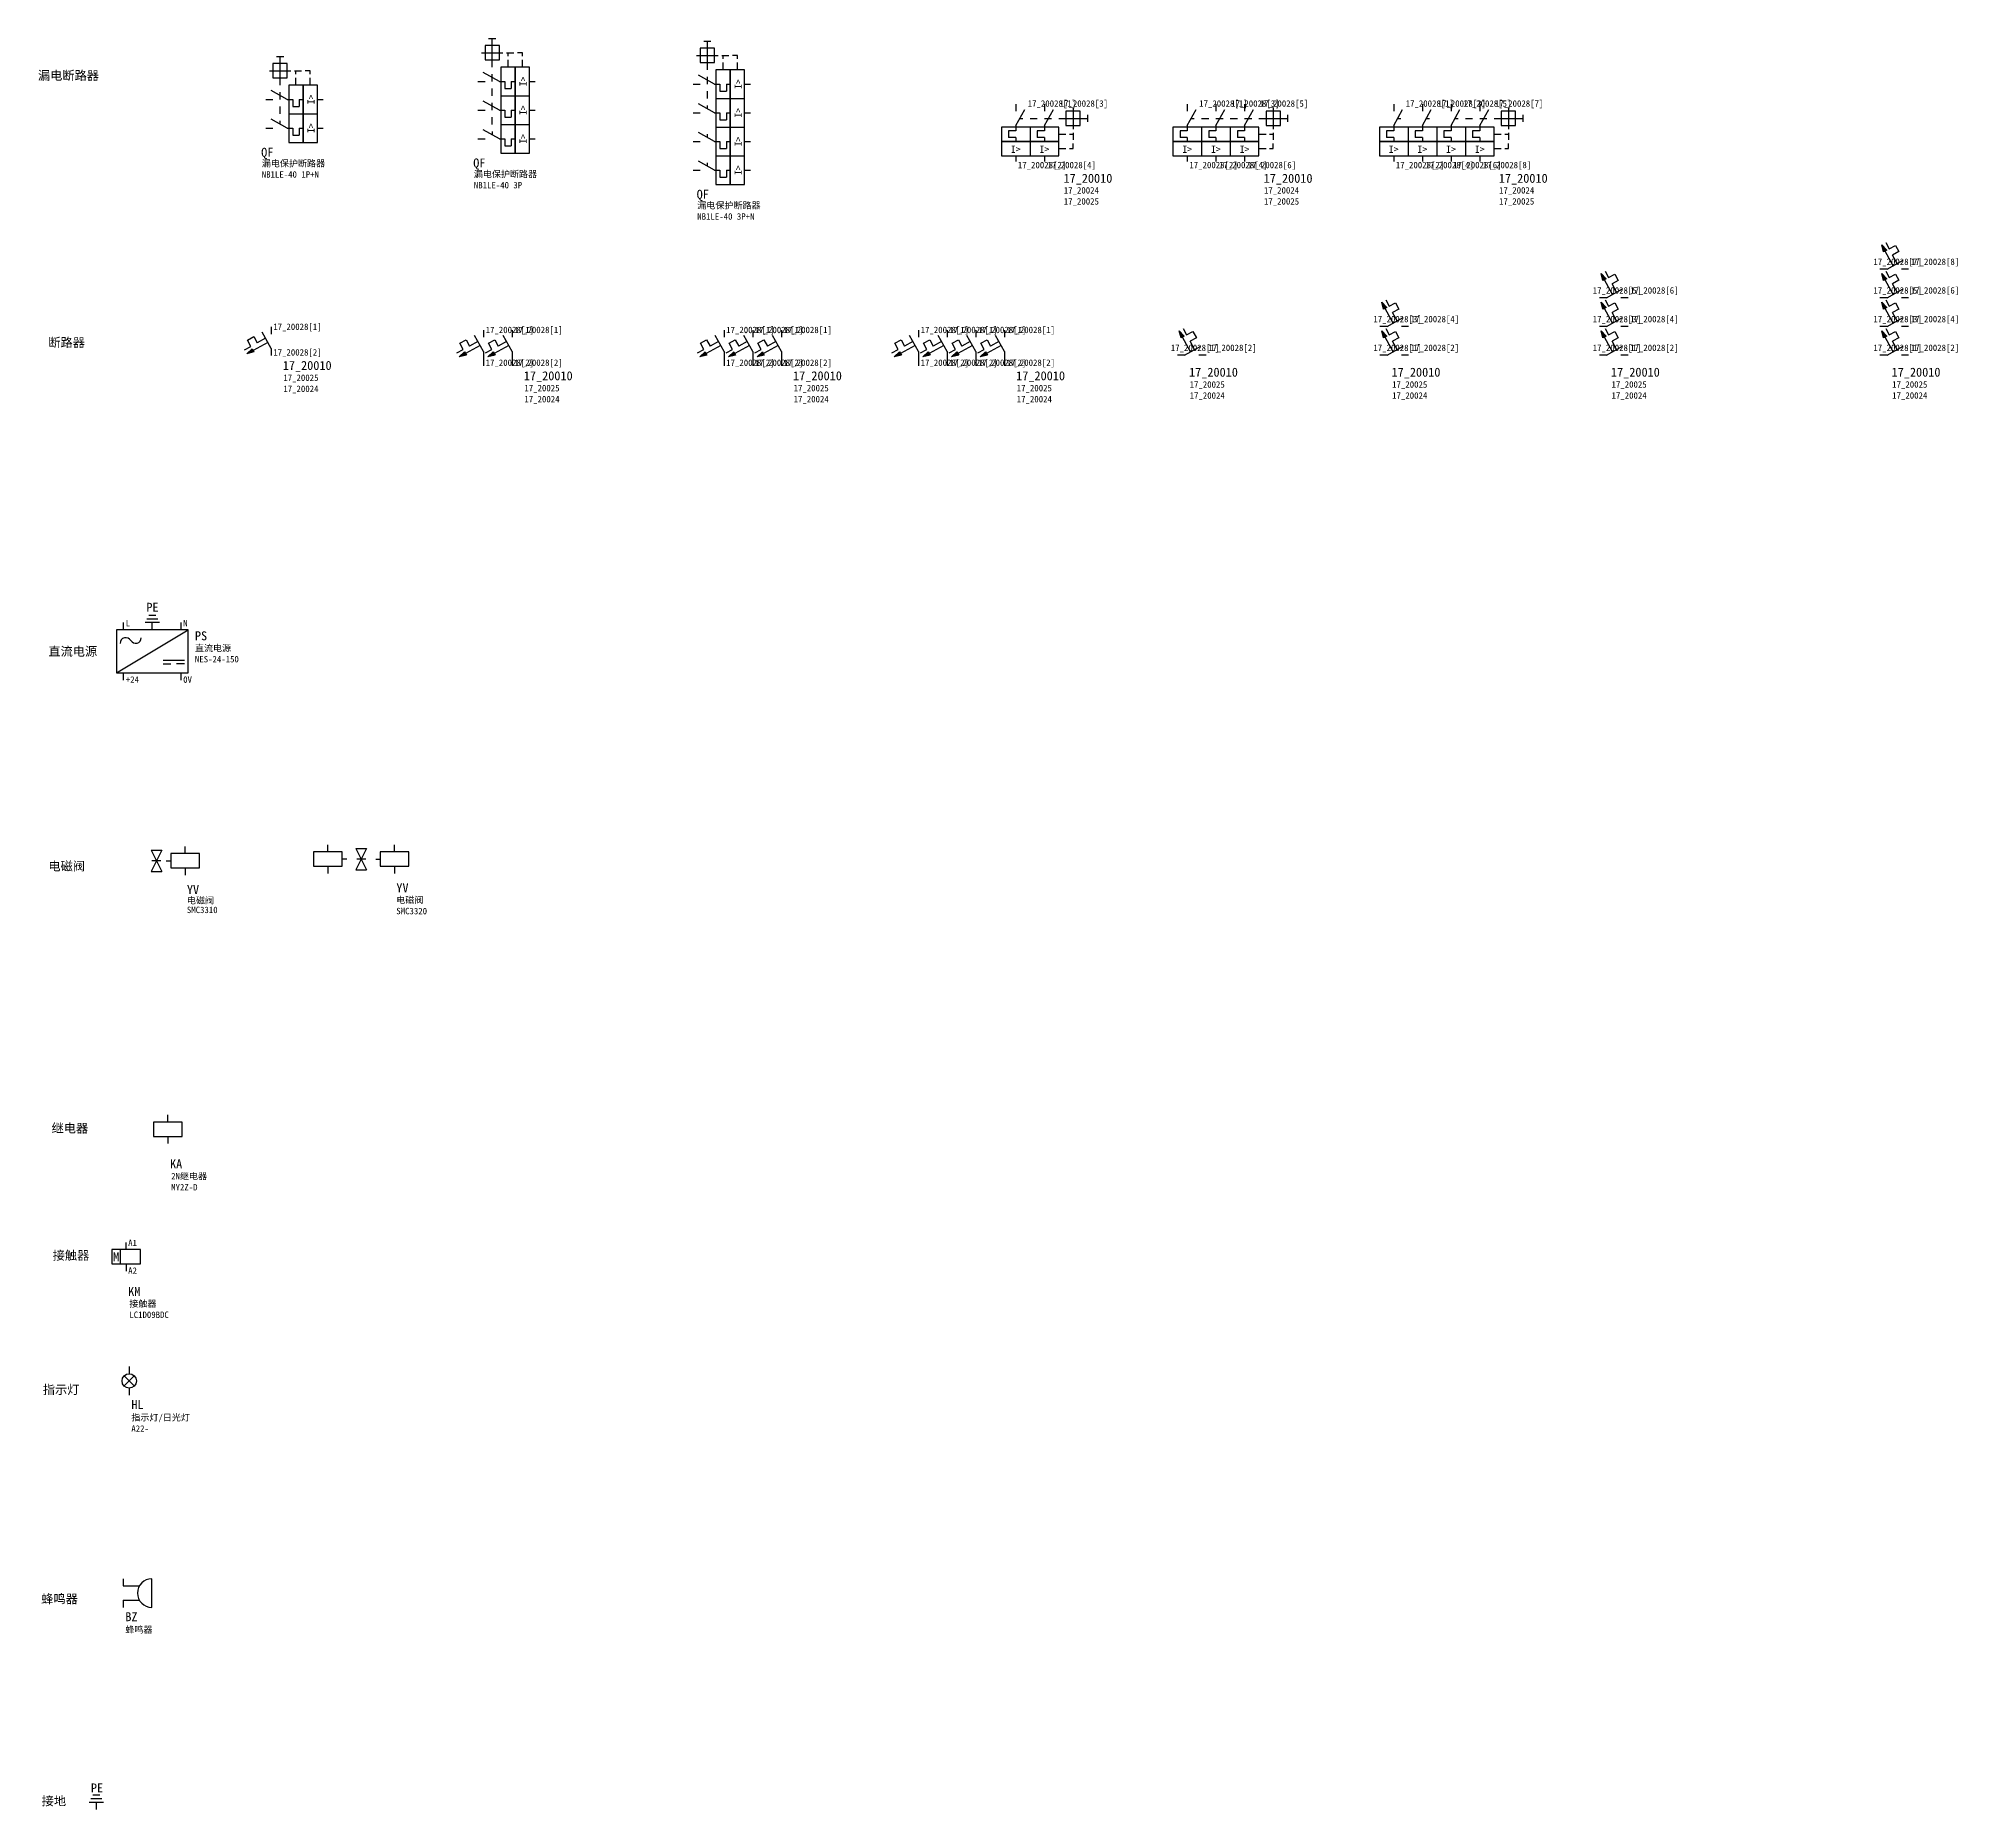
# Model space of a CAD drawing. Header units: millimetres. Extents: x 914 to 910632, y -176 to 682692.
# Drawn here: x 914 to 1285.1, y 2875.6 to 3218 of the extents above; entities that cross this region are included whole.
import ezdxf
from ezdxf.enums import TextEntityAlignment as Align

# ---------------------------------------------------------------- set-up
doc = ezdxf.new("R2010")
doc.units = ezdxf.units.MM
doc.styles.add('宋体', font='')
doc.styles.get('宋体').set_extended_font_data('宋体')

msp = doc.modelspace()

# ---------------------------------------------------------------- texts
at = {"color": 5, "style": '宋体'}
for p in [(1102.997, 3196.524), (1108.541, 3196.524), (1136.152, 3196.524), (1141.696, 3196.524), (1147.24, 3196.524), (1176.067, 3196.524), (1181.611, 3196.524), (1187.155, 3196.524), (1192.699, 3196.524)]:
    msp.add_text('I>', height=1.3888, dxfattribs=at).set_placement(p, align=Align.MIDDLE_CENTER)
at = {"char_height": 1.7325, "attachment_point": 1, "style": '宋体'}
for s, width, insert in [('漏电断路器', 13.19372, (913.957, 3211.658)), ('断路器', 13.19372, (915.969, 3160.055)), ('直流电源', 16.9916, (915.969, 3100.344)), ('电磁阀', 16.9916, (915.969, 3058.834)), ('继电器', 16.9916, (916.591, 3008.185)), ('接触器', 16.9916, (916.809, 2983.608)), ('指示灯', 16.9916, (914.904, 2957.655)), ('蜂鸣器', 16.9916, (914.59, 2917.208)), ('接地', 16.9916, (914.679, 2878.147))]:
    msp.add_mtext_dynamic_manual_height_columns(s, width=width, gutter_width=12.5, heights=[0], dxfattribs=dict(at, insert=insert))
at = {"color": 0, "style": '宋体'}
for tag, text, p in [('17_20028[1]', '17_20028[1]', (1114.662, 3204.361)), ('17_20028[3]', '17_20028[3]', (1120.847, 3204.361)), ('17_20028[1]', '17_20028[1]', (1147.818, 3204.361)), ('17_20028[3]', '17_20028[3]', (1154.002, 3204.361)), ('17_20028[5]', '17_20028[5]', (1159.546, 3204.361)), ('17_20028[1]', '17_20028[1]', (1187.733, 3204.361)), ('17_20028[3]', '17_20028[3]', (1193.918, 3204.361)), ('17_20028[5]', '17_20028[5]', (1198.821, 3204.361)), ('17_20028[7]', '17_20028[7]', (1205.006, 3204.361))]:
    msp.add_attdef(tag, text=text, height=1.24989, dxfattribs=at).set_placement(p, align=Align.BOTTOM_RIGHT)
for tag, text, p in [('17_20028[2]', '17_20028[2]', (1103.412, 3192.481)), ('17_20028[4]', '17_20028[4]', (1109.147, 3192.481)), ('17_20028[2]', '17_20028[2]', (1136.568, 3192.481)), ('17_20028[4]', '17_20028[4]', (1142.302, 3192.481)), ('17_20028[6]', '17_20028[6]', (1147.846, 3192.481)), ('17_20028[2]', '17_20028[2]', (1176.483, 3192.481)), ('17_20028[4]', '17_20028[4]', (1182.217, 3192.481)), ('17_20028[6]', '17_20028[6]', (1187.571, 3192.481)), ('17_20028[8]', '17_20028[8]', (1193.305, 3192.481)), ('17_20028[7]', '17_20028[7]', (1268.809, 3173.783)), ('17_20028[8]', '17_20028[8]', (1276.043, 3173.785)), ('17_20028[5]', '17_20028[5]', (1214.55, 3168.237)), ('17_20028[6]', '17_20028[6]', (1221.784, 3168.239)), ('17_20028[5]', '17_20028[5]', (1268.809, 3168.239)), ('17_20028[6]', '17_20028[6]', (1276.043, 3168.241)), ('17_20028[1]', '17_20028[1]', (959.458, 3161.22)), ('17_20028[1]', '17_20028[1]', (1000.514, 3160.608)), ('17_20028[1]', '17_20028[1]', (1006.058, 3160.608)), ('17_20028[1]', '17_20028[1]', (1047.021, 3160.608)), ('17_20028[1]', '17_20028[1]', (1052.565, 3160.608)), ('17_20028[1]', '17_20028[1]', (1058.109, 3160.608)), ('17_20028[1]', '17_20028[1]', (1084.612, 3160.608)), ('17_20028[1]', '17_20028[1]', (1090.156, 3160.608)), ('17_20028[1]', '17_20028[1]', (1095.7, 3160.608)), ('17_20028[1]', '17_20028[1]', (1101.244, 3160.608)), ('17_20028[3]', '17_20028[3]', (1172.135, 3162.69)), ('17_20028[4]', '17_20028[4]', (1179.369, 3162.693)), ('17_20028[3]', '17_20028[3]', (1214.55, 3162.693)), ('17_20028[4]', '17_20028[4]', (1221.784, 3162.695)), ('17_20028[3]', '17_20028[3]', (1268.809, 3162.695)), ('17_20028[4]', '17_20028[4]', (1276.043, 3162.697)), ('17_20028[1]', '17_20028[1]', (1132.981, 3157.144)), ('17_20028[2]', '17_20028[2]', (1140.215, 3157.146)), ('17_20028[1]', '17_20028[1]', (1172.135, 3157.146)), ('17_20028[2]', '17_20028[2]', (1179.369, 3157.149)), ('17_20028[1]', '17_20028[1]', (1214.55, 3157.149)), ('17_20028[2]', '17_20028[2]', (1221.784, 3157.151)), ('17_20028[1]', '17_20028[1]', (1268.809, 3157.151)), ('17_20028[2]', '17_20028[2]', (1276.043, 3157.153))]:
    msp.add_attdef(tag, text=text, height=1.24989, dxfattribs=at).set_placement(p, align=Align.BOTTOM_LEFT)
at = {"color": 5, "style": '宋体'}
for p in [(1116.954, 3189.522), (1155.654, 3189.522), (1201.113, 3189.522)]:
    msp.add_attdef('17_20010', text='17_20010', height=1.736, dxfattribs=at).set_placement(p, align=Align.BOTTOM_CENTER)
at = {"color": 0, "style": '宋体'}
for tag, text, p in [('17_20024', '17_20024', (1115.687, 3189.215)), ('17_20024', '17_20024', (1154.387, 3189.215)), ('17_20024', '17_20024', (1199.846, 3189.215)), ('17_20025', '17_20025', (1115.687, 3187.08)), ('17_20025', '17_20025', (1154.387, 3187.08)), ('17_20025', '17_20025', (1199.846, 3187.08))]:
    msp.add_attdef(tag, text=text, height=1.2499, dxfattribs=at).set_placement(p, align=Align.TOP_CENTER)
for p in [(959.458, 3157.897), (1000.514, 3155.899), (1006.058, 3155.899), (1047.021, 3155.899), (1052.565, 3155.899), (1058.109, 3155.899), (1084.612, 3155.899), (1090.156, 3155.899), (1095.7, 3155.899), (1101.244, 3155.899)]:
    msp.add_attdef('17_20028[2]', text='17_20028[2]', height=1.24989, dxfattribs=at).set_placement(p, align=Align.TOP_LEFT)
at = {"color": 5, "style": '宋体'}
for p in [(970.739, 3154.738), (1145.951, 3153.432), (1185.106, 3153.435), (1227.521, 3153.437), (1281.78, 3153.44), (1017.34, 3152.739), (1069.391, 3152.739), (1112.526, 3152.739)]:
    msp.add_attdef('17_20010', text='17_20010', height=1.736, dxfattribs=at).set_placement(p, align=Align.MIDDLE_RIGHT)
at = {"color": 0, "style": '宋体'}
for tag, text, p in [('17_20025', '17_20025', (968.205, 3152.36)), ('17_20024', '17_20024', (968.205, 3150.225)), ('17_20025', '17_20025', (1014.805, 3150.362)), ('17_20025', '17_20025', (1066.856, 3150.362)), ('17_20025', '17_20025', (1109.991, 3150.362)), ('17_20025', '17_20025', (1143.417, 3151.055)), ('17_20025', '17_20025', (1182.571, 3151.057)), ('17_20025', '17_20025', (1224.986, 3151.059)), ('17_20025', '17_20025', (1279.245, 3151.062)), ('17_20024', '17_20024', (1014.805, 3148.227)), ('17_20024', '17_20024', (1066.856, 3148.227)), ('17_20024', '17_20024', (1109.991, 3148.227)), ('17_20024', '17_20024', (1143.417, 3148.92)), ('17_20024', '17_20024', (1182.571, 3148.922)), ('17_20024', '17_20024', (1224.986, 3148.924)), ('17_20024', '17_20024', (1279.245, 3148.927))]:
    msp.add_attdef(tag, text=text, height=1.2499, dxfattribs=at).set_placement(p, align=Align.MIDDLE_RIGHT)

# ---------------------------------------------------------------- blocks, each defined once
blk = doc.blocks.new('横向漏电断路器2P')
at = {"color": 5, "linetype": 'Continuous', "lineweight": 25, "ltscale": 4}
for p, q in [((2.1, 14), (3.5, 14)), ((2.8, 8.4), (2.8, 14)), ((0.7, 11.2), (4.9, 11.2)), ((5.6, 11.2), (7, 11.2)), ((5.88, 10.5), (5.88, 11.2)), ((5.88, 8.4), (5.88, 9.8)), ((8.68, 11.2), (7.7, 11.2)), ((8.68, 10.5), (8.68, 11.2)), ((8.68, 8.4), (8.68, 9.8)), ((4.2, 5.6), (1.05, 7.35)), ((4.2, 5.6), (5.25, 5.6)), ((5.25, 5.6), (5.25, 4.2)), ((5.25, 4.2), (6.51, 4.2)), ((6.51, 5.6), (7.28, 5.6)), ((6.51, 5.6), (6.51, 4.2)), ((10.08, 5.6), (11.2, 5.6)), ((4.2, 0), (1.05, 1.75)), ((4.2, 0), (5.25, 0)), ((5.25, 0), (5.25, -1.4)), ((6.51, 0), (6.51, -1.4)), ((6.51, 0), (7.28, 0)), ((10.08, 0), (11.2, 0)), ((5.25, -1.4), (6.51, -1.4))]:
    blk.add_line(p, q, dxfattribs=at)
at = {"color": 5, "linetype": 'Continuous', "lineweight": 25}
for p, q in [((0, 5.6), (1.4, 5.6)), ((2.8, 5.6), (2.8, 7)), ((2.8, 2.8), (2.8, 4.2)), ((0, 0), (1.4, 0)), ((2.8, 0.777778), (2.8, 1.4)), ((4.48, 2.8), (10.08, 2.8))]:
    blk.add_line(p, q, dxfattribs=at)
at = {"color": 5, "linetype": 'Continuous', "lineweight": 25, "ltscale": 4}
for points in [[(1.4, 12.6), (1.4, 9.8), (4.2, 9.8), (4.2, 12.6)], [(4.48, 8.4), (4.48, -2.8), (7.28, -2.8), (7.28, 8.4)], [(7.28, 8.4), (7.28, -2.8), (10.08, -2.8), (10.08, 8.4)]]:
    blk.add_lwpolyline(points, close=True, dxfattribs=at)
at = {"color": 5, "style": '宋体'}
for p in [(8.82028, 5.6), (8.82028, 0)]:
    blk.add_text('I>', height=1.4028, rotation=90, dxfattribs=at).set_placement(p, align=Align.MIDDLE_CENTER)
at = {"color": 0, "style": '宋体'}
for tag, p in [('17_20028[1]', (-3.957856, 6.86168)), ('17_20028[2]', (15.437856, 6.86168)), ('17_20028[3]', (-3.957856, 1.26168)), ('17_20028[4]', (15.437856, 1.26168))]:
    blk.add_attdef(tag, text='', height=1.26252, dxfattribs=at).set_placement(p, align=Align.MIDDLE)
at = {"color": 5, "style": '宋体'}
blk.add_attdef('17_20010', (-0.907678, -5.598824), '', height=1.7535, dxfattribs=at)
at = {"color": 0, "style": '宋体'}
for tag, p in [('17_20024', (-0.791168, -7.521514)), ('17_20025', (-0.791168, -9.678004))]:
    blk.add_attdef(tag, p, '', height=1.26252, dxfattribs=at)
blk = doc.blocks.new('横向漏电断路器3P')
at = {"color": 5, "linetype": 'Continuous', "lineweight": 25, "ltscale": 4}
for p, q in [((2.1, 19.6), (3.5, 19.6)), ((2.8, 14), (2.8, 19.6)), ((0.7, 16.8), (4.9, 16.8)), ((5.6, 16.8), (7, 16.8)), ((5.88, 16.1), (5.88, 16.8)), ((5.88, 14), (5.88, 15.4)), ((8.68, 16.8), (7.7, 16.8)), ((8.68, 16.1), (8.68, 16.8)), ((8.68, 14), (8.68, 15.4)), ((4.2, 11.2), (1.05, 12.95)), ((4.2, 11.2), (5.25, 11.2)), ((5.25, 11.2), (5.25, 9.8)), ((5.25, 9.8), (6.51, 9.8)), ((6.51, 11.2), (7.28, 11.2)), ((6.51, 11.2), (6.51, 9.8)), ((10.08, 11.2), (11.2, 11.2)), ((4.2, 5.6), (1.05, 7.35)), ((4.2, 5.6), (5.25, 5.6)), ((5.25, 5.6), (5.25, 4.2)), ((5.25, 4.2), (6.51, 4.2)), ((6.51, 5.6), (6.51, 4.2)), ((6.51, 5.6), (7.28, 5.6)), ((10.08, 5.6), (11.2, 5.6)), ((4.2, 0), (1.05, 1.75)), ((4.2, 0), (5.25, 0)), ((5.25, 0), (5.25, -1.4)), ((6.51, 0), (6.51, -1.4)), ((6.51, 0), (7.28, 0)), ((10.08, 0), (11.2, 0)), ((5.25, -1.4), (6.51, -1.4))]:
    blk.add_line(p, q, dxfattribs=at)
at = {"color": 5, "linetype": 'Continuous', "lineweight": 25}
for p, q in [((2.8, 11.2), (2.8, 12.6)), ((0, 11.2), (1.4, 11.2)), ((2.8, 8.4), (2.8, 9.8)), ((4.48, 8.4), (10.08, 8.4)), ((0, 5.6), (1.4, 5.6)), ((2.8, 5.6), (2.8, 7)), ((2.8, 2.8), (2.8, 4.2)), ((0, 0), (1.4, 0)), ((2.82, 0.76), (2.82, 1.39)), ((4.48, 2.8), (10.08, 2.8)), ((4.48, -2.8), (10.08, -2.8))]:
    blk.add_line(p, q, dxfattribs=at)
at = {"color": 5, "linetype": 'Continuous', "lineweight": 25, "ltscale": 4}
for points in [[(1.4, 18.2), (1.4, 15.4), (4.2, 15.4), (4.2, 18.2)], [(4.48, 14), (4.48, -2.8), (7.28, -2.8), (7.28, 14)], [(7.28, 14), (7.28, -2.8), (10.08, -2.8), (10.08, 14)]]:
    blk.add_lwpolyline(points, close=True, dxfattribs=at)
at = {"color": 5, "style": '宋体'}
for p in [(8.82, 11.2), (8.82, 5.6), (8.82, 0)]:
    blk.add_text('I>', height=1.403, rotation=90, dxfattribs=at).set_placement(p, align=Align.MIDDLE_CENTER)
at = {"color": 0, "style": '宋体'}
for tag, p in [('17_20028[1]', (0.98, 11.87)), ('17_20028[3]', (0.98, 6.27)), ('17_20028[5]', (0.98, 0.67))]:
    blk.add_attdef(tag, text='', height=1.26, dxfattribs=at).set_placement(p, align=Align.RIGHT)
for tag, p in [('17_20028[2]', (10.5, 11.87)), ('17_20028[4]', (10.5, 6.27)), ('17_20028[6]', (10.5, 0.67)), ('17_20024', (-0.79, -7.52)), ('17_20025', (-0.79, -9.68))]:
    blk.add_attdef(tag, p, '', height=1.26, dxfattribs=at)
at = {"color": 5, "style": '宋体'}
blk.add_attdef('17_20010', (-0.91, -5.6), '', height=1.75, dxfattribs=at)
blk = doc.blocks.new('横向漏电断路器4P')
at = {"color": 5, "linetype": 'Continuous', "lineweight": 25, "ltscale": 4}
for p, q in [((2.1, 25.2), (3.5, 25.2)), ((2.8, 19.6), (2.8, 25.2)), ((0.7, 22.4), (4.9, 22.4)), ((5.6, 22.4), (7, 22.4)), ((5.88, 21.7), (5.88, 22.4)), ((5.88, 19.6), (5.88, 21)), ((8.68, 22.4), (7.7, 22.4)), ((8.68, 21.7), (8.68, 22.4)), ((8.68, 19.6), (8.68, 21)), ((4.2, 16.8), (1.05, 18.55)), ((4.2, 16.8), (5.25, 16.8)), ((5.25, 16.8), (5.25, 15.4)), ((5.25, 15.4), (6.51, 15.4)), ((6.51, 16.8), (7.28, 16.8)), ((6.51, 16.8), (6.51, 15.4)), ((10.08, 16.8), (11.2, 16.8)), ((4.2, 11.2), (1.05, 12.95)), ((4.2, 11.2), (5.25, 11.2)), ((5.25, 11.2), (5.25, 9.8)), ((5.25, 9.8), (6.51, 9.8)), ((6.51, 11.2), (6.51, 9.8)), ((6.51, 11.2), (7.28, 11.2)), ((10.08, 11.2), (11.2, 11.2)), ((4.2, 5.6), (1.05, 7.35)), ((4.2, 5.6), (5.25, 5.6)), ((5.25, 5.6), (5.25, 4.2)), ((5.25, 4.2), (6.51, 4.2)), ((6.51, 5.6), (6.51, 4.2)), ((6.51, 5.6), (7.28, 5.6)), ((10.08, 5.6), (11.2, 5.6)), ((4.2, 0), (1.05, 1.75)), ((4.2, 0), (5.25, 0)), ((5.25, 0), (5.25, -1.4)), ((6.51, 0), (6.51, -1.4)), ((6.51, 0), (7.28, 0)), ((10.08, 0), (11.2, 0)), ((5.25, -1.4), (6.51, -1.4))]:
    blk.add_line(p, q, dxfattribs=at)
at = {"color": 5, "linetype": 'Continuous', "lineweight": 25}
for p, q in [((0, 16.8), (1.4, 16.8)), ((2.8, 16.8), (2.8, 18.2)), ((2.8, 14), (2.8, 15.4)), ((2.8, 11.977778), (2.8, 12.6)), ((4.48, 14), (10.08, 14)), ((0, 11.2), (1.4, 11.2)), ((4.48, 8.4), (10.08, 8.4)), ((0, 5.6), (1.4, 5.6)), ((2.8, 6.377778), (2.8, 7)), ((0, 0), (1.4, 0)), ((2.8, 0.777778), (2.8, 1.4)), ((4.48, 2.8), (10.08, 2.8))]:
    blk.add_line(p, q, dxfattribs=at)
at = {"color": 5, "linetype": 'Continuous', "lineweight": 25, "ltscale": 4}
for points in [[(1.4, 23.8), (1.4, 21), (4.2, 21), (4.2, 23.8)], [(4.48, 19.6), (4.48, -2.8), (7.28, -2.8), (7.28, 19.6)], [(7.28, 19.6), (7.28, -2.8), (10.08, -2.8), (10.08, 19.6)]]:
    blk.add_lwpolyline(points, close=True, dxfattribs=at)
at = {"color": 5, "style": '宋体'}
for p in [(8.82028, 16.8), (8.82028, 11.2), (8.82028, 5.6), (8.82028, 0)]:
    blk.add_text('I>', height=1.4028, rotation=90, dxfattribs=at).set_placement(p, align=Align.MIDDLE_CENTER)
at = {"color": 0, "style": '宋体'}
for tag, p in [('17_20028[1]', (0.98, 17.472504)), ('17_20028[3]', (0.98, 11.872504)), ('17_20028[5]', (0.98, 6.272504)), ('17_20028[7]', (0.98, 0.672504))]:
    blk.add_attdef(tag, text='', height=1.26252, dxfattribs=at).set_placement(p, align=Align.RIGHT)
for tag, p in [('17_20028[2]', (10.5, 17.472504)), ('17_20028[4]', (10.5, 11.872504)), ('17_20028[6]', (10.5, 6.272504)), ('17_20028[8]', (10.5, 0.672504)), ('17_20024', (0.827652, -7.521514)), ('17_20025', (0.827652, -9.678004))]:
    blk.add_attdef(tag, p, '', height=1.26252, dxfattribs=at)
at = {"color": 5, "style": '宋体'}
blk.add_attdef('17_20010', (0.711142, -5.598824), '', height=1.7535, dxfattribs=at)
blk = doc.blocks.new('PE接地')
at = {"color": 5, "linetype": 'Continuous', "lineweight": 25, "ltscale": 4}
for p, q in [((1.4, 1.4), (-1.4, 1.4)), ((1.05, 2.1), (-1.05, 2.1)), ((0.7, 2.8), (-0.7, 2.8)), ((0, 0), (0, 1.4))]:
    blk.add_line(p, q, dxfattribs=at)
at = {"color": 5, "style": '宋体'}
blk.add_attdef('02', (-1.07, 3.35), '', height=1.75, dxfattribs=at)
at = {"color": 0, "style": '宋体'}
blk.add_attdef('01', (0.42, -0.54), '', height=1.26, dxfattribs=at)
blk = doc.blocks.new('蜂鸣器')
at = {"color": 5, "linetype": 'Continuous', "lineweight": 25, "ltscale": 4}
for p, q in [((0, 5.6), (0, 4.2)), ((0, 4.2), (3.18, 4.2)), ((5.6, 0), (5.6, 5.6)), ((0, 1.4), (0, 0)), ((0, 1.4), (3.18, 1.4))]:
    blk.add_line(p, q, dxfattribs=at)
blk.add_arc((5.6, 2.8), 2.8, 90, 270, dxfattribs=at)
at = {"color": 0, "style": '宋体'}
for tag, p in [('01', (0.42, 4.87)), ('02', (0.42, -0.54)), ('04', (0.42, -4.97)), ('05', (0.42, -7.13))]:
    blk.add_attdef(tag, p, '', height=1.26, dxfattribs=at)
at = {"color": 5, "style": '宋体'}
blk.add_attdef('03', (0.42, -2.69), '', height=1.75, dxfattribs=at)
blk = doc.blocks.new('继电器线圈')
at = {"color": 5, "linetype": 'Continuous', "lineweight": 25}
for p, q in [((0, 4.2), (0, 5.6)), ((0, 1.4), (0, 0))]:
    blk.add_line(p, q, dxfattribs=at)
blk.add_lwpolyline([(-2.8, 1.4), (2.8, 1.4), (2.8, 4.2), (-2.8, 4.2)], close=True, dxfattribs=at)
at = {"color": 0, "style": '宋体'}
for tag, p in [('01', (0.42, 4.87)), ('02', (0.42, -0.54)), ('04', (0.65, -7)), ('05', (0.65, -9.16))]:
    blk.add_attdef(tag, p, '', height=1.26, dxfattribs=at)
at = {"color": 5, "style": '宋体'}
blk.add_attdef('03', (0.42, -4.85), '', height=1.75, dxfattribs=at)
blk = doc.blocks.new('灯')
at = {"color": 5, "linetype": 'Continuous', "lineweight": 25, "ltscale": 4}
for p, q in [((-0.98, 3.78), (0.98, 1.82)), ((0.98, 3.78), (-0.98, 1.82)), ((0, 5.6), (0, 4.2)), ((0, 1.4), (0, 0))]:
    blk.add_line(p, q, dxfattribs=at)
blk.add_circle((0, 2.8), 1.4, dxfattribs=at)
at = {"color": 0, "style": '宋体'}
for tag, p in [('01', (0.42, 4.87)), ('02', (0.42, -0.54)), ('04', (0.42, -4.97)), ('05', (0.42, -7.13))]:
    blk.add_attdef(tag, p, '', height=1.26, dxfattribs=at)
at = {"color": 5, "style": '宋体'}
blk.add_attdef('03', (0.42, -2.69), '', height=1.75, dxfattribs=at)
blk = doc.blocks.new('接触器')
at = {"color": 5, "linetype": 'Continuous', "lineweight": 25}
for p, q in [((-1.13, 4.2), (-1.13, 1.4)), ((0, 4.2), (0, 5.6)), ((0, 1.4), (0, 0))]:
    blk.add_line(p, q, dxfattribs=at)
blk.add_lwpolyline([(-2.8, 1.4), (2.8, 1.4), (2.8, 4.2), (-2.8, 4.2)], close=True, dxfattribs=at)
at = {"insert": (-2.52, 3.65), "char_height": 1.75, "attachment_point": 1, "style": '宋体'}
blk.add_mtext_dynamic_manual_height_columns('M', width=1.4497, gutter_width=12.5, heights=[0], dxfattribs=at)
at = {"color": 0, "style": '宋体'}
for tag, p in [('01', (0.42, 4.87)), ('02', (0.42, -0.54)), ('04', (0.65, -7)), ('05', (0.65, -9.16))]:
    blk.add_attdef(tag, p, '', height=1.26, dxfattribs=at)
at = {"color": 5, "style": '宋体'}
blk.add_attdef('03', (0.42, -4.85), '', height=1.75, dxfattribs=at)
blk = doc.blocks.new('单向电磁阀')
at = {"color": 5, "linetype": 'Continuous', "lineweight": 25, "ltscale": 4}
for p, q in [((-6.65, 4.9), (-4.55, 0.7)), ((-6.65, 4.9), (-4.55, 4.9)), ((-4.55, 4.9), (-6.65, 0.7)), ((-6.65, 0.7), (-4.55, 0.7)), ((-4.72, 2.8), (-6.47, 2.8)), ((-3.67, 2.8), (-2.8, 2.8))]:
    blk.add_line(p, q, dxfattribs=at)
at = {"color": 5, "linetype": 'Continuous', "lineweight": 25}
for p, q in [((0, 4.2), (0, 5.6)), ((0, 1.4), (0, 0))]:
    blk.add_line(p, q, dxfattribs=at)
at = {"color": 5, "linetype": 'Continuous', "lineweight": 25, "ltscale": 4}
blk.add_lwpolyline([(2.8, 4.2), (-2.8, 4.2), (-2.8, 1.4), (2.8, 1.4)], close=True, dxfattribs=at)
at = {"color": 0, "style": '宋体'}
for tag, p in [('02', (0.35, 5.15)), ('01', (0.35, -0.82)), ('04', (0.35, -5.57)), ('05', (0.35, -7.41))]:
    blk.add_attdef(tag, p, '', height=1.26, dxfattribs=at)
at = {"color": 5, "style": '宋体'}
blk.add_attdef('03', (0.35, -3.7), '', height=1.75, dxfattribs=at)
blk = doc.blocks.new('电磁阀双向')
at = {"color": 5, "linetype": 'Continuous', "lineweight": 25}
for p, q in [((0, 4.2), (0, 5.6)), ((13, 4.2), (13, 5.6)), ((0, 1.4), (0, 0)), ((13, 1.4), (13, 0))]:
    blk.add_line(p, q, dxfattribs=at)
at = {"color": 5, "linetype": 'Continuous', "lineweight": 25, "ltscale": 4}
for p, q in [((5.45, 4.9), (7.55, 0.7)), ((5.45, 4.9), (7.55, 4.9)), ((7.55, 4.9), (5.45, 0.7)), ((3.68, 2.8), (2.8, 2.8)), ((5.45, 0.7), (7.55, 0.7)), ((7.38, 2.8), (5.62, 2.8)), ((9.33, 2.8), (10.2, 2.8))]:
    blk.add_line(p, q, dxfattribs=at)
for points in [[(-2.8, 1.4), (2.8, 1.4), (2.8, 4.2), (-2.8, 4.2)], [(15.8, 4.2), (10.2, 4.2), (10.2, 1.4), (15.8, 1.4)]]:
    blk.add_lwpolyline(points, close=True, dxfattribs=at)
at = {"color": 0, "style": '宋体'}
for tag, p in [('02', (0.35, 5.24)), ('04', (13.35, 5.24)), ('01', (0.35, -0.73)), ('03', (13.35, -0.73)), ('06', (13.35, -5.81)), ('07', (13.35, -7.97))]:
    blk.add_attdef(tag, p, '', height=1.26, dxfattribs=at)
at = {"color": 5, "style": '宋体'}
blk.add_attdef('05', (13.35, -3.66), '', height=1.75, dxfattribs=at)
blk = doc.blocks.new('直流电源')
at = {"color": 5, "linetype": 'Continuous', "lineweight": 25, "ltscale": 4}
for p, q in [((6.65, 11.9), (4.55, 11.9)), ((6.3, 12.6), (4.9, 12.6)), ((-1.4, 1.4), (12.6, 9.8)), ((0, 9.8), (0, 11.2)), ((7, 11.2), (4.2, 11.2)), ((5.6, 9.8), (5.6, 11.2)), ((11.2, 9.8), (11.2, 11.2)), ((7.69, 3.87), (11.89, 3.87)), ((0, 0), (0, 1.4)), ((7.69, 3.17), (9.23, 3.17)), ((11.89, 3.17), (10.35, 3.17)), ((11.2, 0), (11.2, 1.4))]:
    blk.add_line(p, q, dxfattribs=at)
blk.add_lwpolyline([(-1.4, 1.4), (12.6, 1.4), (12.6, 9.8), (-1.4, 9.8)], close=True, dxfattribs=at)
for centre, radius, start, end in [((0.43, 7.15), 1.12, 30, 180), ((2.34, 8.25), 1.08, 210, 0)]:
    blk.add_arc(centre, radius, start, end, dxfattribs=at)
at = {"color": 5, "style": '宋体'}
for tag, p in [('05', (4.43, 13.33)), ('06', (13.92, 7.76))]:
    blk.add_attdef(tag, p, '', height=1.75, dxfattribs=at)
at = {"color": 0, "style": '宋体'}
for tag, p in [('01', (0.42, 10.47)), ('03', (11.62, 10.47)), ('07', (13.92, 5.6)), ('08', (13.92, 3.44)), ('02', (0.42, -0.54)), ('04', (11.62, -0.54))]:
    blk.add_attdef(tag, p, '', height=1.26, dxfattribs=at)

# ---------------------------------------------------------------- hatches: boundary and pattern name
at = {"linetype": 'Continuous', "ltscale": 4}
for points in [[(1270.425, 3178.066), (1271.394, 3177.016), (1270.786, 3176.684)], [(1216.166, 3172.519), (1217.135, 3171.47), (1216.527, 3171.137)], [(1270.425, 3172.522), (1271.394, 3171.472), (1270.786, 3171.14)], [(1173.75, 3166.973), (1174.72, 3165.923), (1174.112, 3165.591)], [(1216.166, 3166.975), (1217.135, 3165.926), (1216.527, 3165.593)], [(1270.425, 3166.978), (1271.394, 3165.928), (1270.786, 3165.596)], [(1134.596, 3161.427), (1135.565, 3160.377), (1134.957, 3160.044)], [(1173.75, 3161.429), (1174.72, 3160.379), (1174.112, 3160.047)], [(1216.166, 3161.431), (1217.135, 3160.382), (1216.527, 3160.049)], [(1270.425, 3161.434), (1271.394, 3160.384), (1270.786, 3160.052)], [(954.346, 3156.987), (955.396, 3157.957), (955.728, 3157.349)], [(995.402, 3156.375), (996.452, 3157.344), (996.785, 3156.736)], [(1000.946, 3156.375), (1001.996, 3157.344), (1002.329, 3156.736)], [(1041.909, 3156.375), (1042.959, 3157.344), (1043.291, 3156.736)], [(1047.453, 3156.375), (1048.503, 3157.344), (1048.835, 3156.736)], [(1052.997, 3156.375), (1054.047, 3157.344), (1054.379, 3156.736)], [(1079.5, 3156.375), (1080.55, 3157.344), (1080.883, 3156.736)], [(1085.044, 3156.375), (1086.094, 3157.344), (1086.427, 3156.736)], [(1090.588, 3156.375), (1091.638, 3157.344), (1091.971, 3156.736)], [(1096.132, 3156.375), (1097.182, 3157.344), (1097.515, 3156.736)]]:
    msp.add_hatch(color=5, dxfattribs=at).paths.add_polyline_path(points, flags=0)

# ---------------------------------------------------------------- linework, layer by layer
at = {"color": 5, "linetype": 'Continuous'}
for p, q in [((1102.997, 3205.256), (1102.997, 3203.87)), ((1103.767, 3202.484), (1104.383, 3202.484)), ((1105.769, 3202.484), (1107.155, 3202.484)), ((1108.541, 3205.256), (1108.541, 3203.87)), ((1108.541, 3202.484), (1109.927, 3202.484)), ((1136.152, 3205.256), (1136.152, 3203.87)), ((1136.909, 3202.46), (1137.525, 3202.46)), ((1138.924, 3202.484), (1140.31, 3202.484)), ((1141.696, 3205.256), (1141.696, 3203.87)), ((1141.696, 3202.484), (1143.082, 3202.484)), ((1144.468, 3202.484), (1145.854, 3202.484)), ((1147.24, 3205.256), (1147.24, 3203.87)), ((1147.24, 3202.484), (1148.626, 3202.484)), ((1176.067, 3205.256), (1176.067, 3203.87)), ((1176.837, 3202.484), (1177.453, 3202.484)), ((1181.611, 3205.256), (1181.611, 3203.87)), ((1182.381, 3202.484), (1182.997, 3202.484)), ((1187.155, 3205.256), (1187.155, 3203.87)), ((1187.925, 3202.484), (1188.541, 3202.484)), ((1189.927, 3202.484), (1191.313, 3202.484)), ((1192.699, 3205.256), (1192.699, 3203.87)), ((1192.699, 3202.484), (1194.085, 3202.484)), ((1105.769, 3200.821), (1105.769, 3195.277)), ((1133.38, 3200.821), (1133.38, 3195.277)), ((1138.924, 3200.821), (1138.924, 3195.277)), ((1144.468, 3200.821), (1144.468, 3195.277)), ((1178.839, 3200.821), (1178.839, 3195.277)), ((1184.383, 3200.821), (1184.383, 3195.277)), ((1189.927, 3200.821), (1189.927, 3195.277)), ((1271.471, 3173.367), (1270.085, 3173.367)), ((1275.628, 3173.37), (1274.242, 3173.37)), ((1217.212, 3167.821), (1215.826, 3167.821)), ((1221.369, 3167.823), (1219.983, 3167.823)), ((1271.471, 3167.823), (1270.085, 3167.823)), ((1275.628, 3167.826), (1274.242, 3167.826)), ((959.042, 3162.19), (959.042, 3160.804)), ((1000.098, 3161.578), (1000.098, 3160.192)), ((1005.642, 3161.578), (1005.642, 3160.192)), ((1046.605, 3161.578), (1046.605, 3160.192)), ((1052.149, 3161.578), (1052.149, 3160.192)), ((1057.693, 3161.578), (1057.693, 3160.192)), ((1084.196, 3161.578), (1084.196, 3160.192)), ((1089.74, 3161.578), (1089.74, 3160.192)), ((1095.284, 3161.578), (1095.284, 3160.192)), ((1100.828, 3161.578), (1100.828, 3160.192)), ((1174.797, 3162.275), (1173.411, 3162.275)), ((1178.953, 3162.277), (1177.567, 3162.277)), ((1217.212, 3162.277), (1215.826, 3162.277)), ((1221.369, 3162.279), (1219.983, 3162.279)), ((1271.471, 3162.279), (1270.085, 3162.279)), ((1275.628, 3162.282), (1274.242, 3162.282)), ((959.044, 3158.034), (959.044, 3156.648)), ((1000.101, 3157.421), (1000.101, 3156.035)), ((1000.101, 3156.035), (1000.101, 3154.649)), ((1005.645, 3157.421), (1005.645, 3156.035)), ((1005.645, 3156.035), (1005.645, 3154.649)), ((1046.608, 3157.421), (1046.608, 3156.035)), ((1046.608, 3156.035), (1046.608, 3154.649)), ((1052.152, 3157.421), (1052.152, 3156.035)), ((1052.152, 3156.035), (1052.152, 3154.649)), ((1057.696, 3157.421), (1057.696, 3156.035)), ((1057.696, 3156.035), (1057.696, 3154.649)), ((1084.199, 3157.421), (1084.199, 3156.035)), ((1084.199, 3156.035), (1084.199, 3154.649)), ((1089.743, 3157.421), (1089.743, 3156.035)), ((1089.743, 3156.035), (1089.743, 3154.649)), ((1095.287, 3157.421), (1095.287, 3156.035)), ((1095.287, 3156.035), (1095.287, 3154.649)), ((1100.831, 3157.421), (1100.831, 3156.035)), ((1100.831, 3156.035), (1100.831, 3154.649)), ((1135.642, 3156.728), (1134.256, 3156.728)), ((1139.799, 3156.731), (1138.413, 3156.731)), ((1174.797, 3156.731), (1173.411, 3156.731)), ((1178.953, 3156.733), (1177.567, 3156.733)), ((1217.212, 3156.733), (1215.826, 3156.733)), ((1221.369, 3156.735), (1219.983, 3156.735)), ((1271.471, 3156.735), (1270.085, 3156.735)), ((1275.628, 3156.738), (1274.242, 3156.738))]:
    msp.add_line(p, q, dxfattribs=at)
at = {"color": 5, "linetype": 'Continuous', "ltscale": 4}
for p, q in [((1102.997, 3201.098), (1104.729, 3204.216)), ((1108.541, 3201.098), (1110.273, 3204.216)), ((1111.313, 3202.484), (1116.857, 3202.484)), ((1114.085, 3204.563), (1114.085, 3200.405)), ((1116.857, 3203.177), (1116.857, 3201.791)), ((1136.152, 3201.098), (1137.884, 3204.216)), ((1141.696, 3201.098), (1143.428, 3204.216)), ((1147.24, 3201.098), (1148.972, 3204.216)), ((1150.012, 3202.484), (1155.556, 3202.484)), ((1152.784, 3204.563), (1152.784, 3200.405)), ((1155.556, 3203.177), (1155.556, 3201.791)), ((1176.067, 3201.098), (1177.8, 3204.216)), ((1181.611, 3201.098), (1183.344, 3204.216)), ((1187.155, 3201.098), (1188.888, 3204.216)), ((1192.699, 3201.098), (1194.432, 3204.216)), ((1195.471, 3202.484), (1201.015, 3202.484)), ((1198.243, 3204.563), (1198.243, 3200.405)), ((1201.015, 3203.177), (1201.015, 3201.791)), ((1101.611, 3200.058), (1101.611, 3198.811)), ((1102.997, 3200.058), (1101.611, 3200.058)), ((1102.997, 3198.811), (1101.611, 3198.811)), ((1102.997, 3201.098), (1102.997, 3200.058)), ((1102.997, 3198.811), (1102.997, 3198.049)), ((1107.155, 3200.058), (1107.155, 3198.811)), ((1108.541, 3200.058), (1107.155, 3200.058)), ((1108.541, 3198.811), (1107.155, 3198.811)), ((1108.541, 3201.098), (1108.541, 3200.058)), ((1108.541, 3198.811), (1108.541, 3198.049)), ((1111.313, 3199.435), (1112.699, 3199.435)), ((1113.392, 3199.435), (1114.085, 3199.435)), ((1114.085, 3199.712), (1114.085, 3198.326)), ((1134.766, 3200.058), (1134.766, 3198.811)), ((1136.152, 3200.058), (1134.766, 3200.058)), ((1136.152, 3198.811), (1134.766, 3198.811)), ((1136.152, 3201.098), (1136.152, 3200.058)), ((1136.152, 3198.811), (1136.152, 3198.049)), ((1140.31, 3200.058), (1140.31, 3198.811)), ((1141.696, 3200.058), (1140.31, 3200.058)), ((1141.696, 3198.811), (1140.31, 3198.811)), ((1141.696, 3201.098), (1141.696, 3200.058)), ((1141.696, 3198.811), (1141.696, 3198.049)), ((1145.854, 3200.058), (1145.854, 3198.811)), ((1147.24, 3200.058), (1145.854, 3200.058)), ((1147.24, 3198.811), (1145.854, 3198.811)), ((1147.24, 3201.098), (1147.24, 3200.058)), ((1147.24, 3198.811), (1147.24, 3198.049)), ((1150.012, 3199.435), (1151.398, 3199.435)), ((1152.091, 3199.435), (1152.784, 3199.435)), ((1152.784, 3199.712), (1152.784, 3198.326)), ((1174.681, 3200.058), (1174.681, 3198.811)), ((1176.067, 3200.058), (1174.681, 3200.058)), ((1176.067, 3198.811), (1174.681, 3198.811)), ((1176.067, 3201.098), (1176.067, 3200.058)), ((1176.067, 3198.811), (1176.067, 3198.049)), ((1180.225, 3200.058), (1180.225, 3198.811)), ((1181.611, 3200.058), (1180.225, 3200.058)), ((1181.611, 3198.811), (1180.225, 3198.811)), ((1181.611, 3201.098), (1181.611, 3200.058)), ((1181.611, 3198.811), (1181.611, 3198.049)), ((1185.769, 3200.058), (1185.769, 3198.811)), ((1187.155, 3200.058), (1185.769, 3200.058)), ((1187.155, 3198.811), (1185.769, 3198.811)), ((1187.155, 3201.098), (1187.155, 3200.058)), ((1187.155, 3198.811), (1187.155, 3198.049)), ((1191.313, 3200.058), (1191.313, 3198.811)), ((1192.699, 3200.058), (1191.313, 3200.058)), ((1192.699, 3198.811), (1191.313, 3198.811)), ((1192.699, 3201.098), (1192.699, 3200.058)), ((1192.699, 3198.811), (1192.699, 3198.049)), ((1195.471, 3199.435), (1196.857, 3199.435)), ((1197.55, 3199.435), (1198.243, 3199.435)), ((1198.243, 3199.712), (1198.243, 3198.326)), ((1102.997, 3195.277), (1102.997, 3194.168)), ((1108.541, 3195.277), (1108.541, 3194.168)), ((1111.313, 3196.663), (1112.699, 3196.663)), ((1113.392, 3196.663), (1114.085, 3196.663)), ((1114.085, 3196.663), (1114.085, 3197.633)), ((1136.152, 3195.277), (1136.152, 3194.168)), ((1141.696, 3195.277), (1141.696, 3194.168)), ((1147.24, 3195.277), (1147.24, 3194.168)), ((1150.012, 3196.663), (1151.398, 3196.663)), ((1152.091, 3196.663), (1152.784, 3196.663)), ((1152.784, 3196.663), (1152.784, 3197.633)), ((1176.067, 3195.277), (1176.067, 3194.168)), ((1181.611, 3195.277), (1181.611, 3194.168)), ((1187.155, 3195.277), (1187.155, 3194.168)), ((1192.699, 3195.277), (1192.699, 3194.168)), ((1195.471, 3196.663), (1196.857, 3196.663)), ((1197.55, 3196.663), (1198.243, 3196.663)), ((1198.243, 3196.663), (1198.243, 3197.633)), ((1272.641, 3174.017), (1271.09, 3176.85)), ((1271.202, 3178.497), (1271.868, 3177.282)), ((1271.868, 3177.282), (1273.083, 3177.948)), ((1273.749, 3176.733), (1272.534, 3176.067)), ((1273.083, 3177.948), (1273.749, 3176.733)), ((1216.943, 3172.951), (1217.609, 3171.736)), ((1271.202, 3172.953), (1271.868, 3171.738)), ((1271.471, 3173.367), (1274.59, 3175.1)), ((1273.42, 3174.45), (1272.534, 3176.067)), ((1218.382, 3168.471), (1216.831, 3171.303)), ((1217.212, 3167.821), (1220.33, 3169.553)), ((1217.609, 3171.736), (1218.824, 3172.402)), ((1219.49, 3171.186), (1218.275, 3170.52)), ((1219.161, 3168.904), (1218.275, 3170.52)), ((1218.824, 3172.402), (1219.49, 3171.186)), ((1272.641, 3168.473), (1271.09, 3171.306)), ((1271.471, 3167.823), (1274.59, 3169.556)), ((1271.868, 3171.738), (1273.083, 3172.404)), ((1273.749, 3171.189), (1272.534, 3170.523)), ((1273.42, 3168.906), (1272.534, 3170.523)), ((1273.083, 3172.404), (1273.749, 3171.189)), ((1175.966, 3162.924), (1174.416, 3165.757)), ((1174.527, 3167.405), (1175.193, 3166.189)), ((1175.193, 3166.189), (1176.409, 3166.855)), ((1177.075, 3165.64), (1175.86, 3164.974)), ((1176.409, 3166.855), (1177.075, 3165.64)), ((1218.382, 3162.927), (1216.831, 3165.759)), ((1216.943, 3167.407), (1217.609, 3166.192)), ((1217.609, 3166.192), (1218.824, 3166.858)), ((1219.49, 3165.642), (1218.275, 3164.976)), ((1218.824, 3166.858), (1219.49, 3165.642)), ((1272.641, 3162.929), (1271.09, 3165.762)), ((1271.202, 3167.409), (1271.868, 3166.194)), ((1271.868, 3166.194), (1273.083, 3166.86)), ((1273.749, 3165.645), (1272.534, 3164.979)), ((1273.083, 3166.86), (1273.749, 3165.645)), ((1135.373, 3161.858), (1136.039, 3160.643)), ((1136.039, 3160.643), (1137.254, 3161.309)), ((1137.254, 3161.309), (1137.921, 3160.094)), ((1174.527, 3161.861), (1175.193, 3160.645)), ((1174.797, 3162.275), (1177.915, 3164.007)), ((1175.193, 3160.645), (1176.409, 3161.311)), ((1176.746, 3163.357), (1175.86, 3164.974)), ((1176.409, 3161.311), (1177.075, 3160.096)), ((1216.943, 3161.863), (1217.609, 3160.648)), ((1217.212, 3162.277), (1220.33, 3164.009)), ((1217.609, 3160.648), (1218.824, 3161.314)), ((1219.161, 3163.36), (1218.275, 3164.976)), ((1218.824, 3161.314), (1219.49, 3160.098)), ((1271.202, 3161.865), (1271.868, 3160.65)), ((1271.471, 3162.279), (1274.59, 3164.012)), ((1271.868, 3160.65), (1273.083, 3161.316)), ((1273.42, 3163.362), (1272.534, 3164.979)), ((1273.083, 3161.316), (1273.749, 3160.101)), ((953.914, 3157.764), (955.13, 3158.43)), ((954.464, 3159.646), (955.679, 3160.312)), ((955.13, 3158.43), (954.464, 3159.646)), ((958.395, 3159.203), (955.562, 3157.653)), ((955.679, 3160.312), (956.345, 3159.097)), ((957.962, 3159.983), (956.345, 3159.097)), ((959.044, 3158.034), (957.312, 3161.152)), ((994.971, 3157.152), (996.186, 3157.818)), ((995.52, 3159.033), (996.735, 3159.7)), ((996.186, 3157.818), (995.52, 3159.033)), ((999.451, 3158.591), (996.618, 3157.04)), ((996.735, 3159.7), (997.402, 3158.484)), ((999.018, 3159.37), (997.402, 3158.484)), ((1000.101, 3157.421), (998.368, 3160.54)), ((1000.515, 3157.152), (1001.73, 3157.818)), ((1001.064, 3159.033), (1002.279, 3159.7)), ((1001.73, 3157.818), (1001.064, 3159.033)), ((1004.995, 3158.591), (1002.162, 3157.04)), ((1002.279, 3159.7), (1002.946, 3158.484)), ((1004.562, 3159.37), (1002.946, 3158.484)), ((1005.645, 3157.421), (1003.912, 3160.54)), ((1041.478, 3157.152), (1042.693, 3157.818)), ((1042.027, 3159.033), (1043.242, 3159.7)), ((1042.693, 3157.818), (1042.027, 3159.033)), ((1045.958, 3158.591), (1043.125, 3157.04)), ((1043.242, 3159.7), (1043.908, 3158.484)), ((1045.525, 3159.37), (1043.908, 3158.484)), ((1046.608, 3157.421), (1044.875, 3160.54)), ((1047.022, 3157.152), (1048.237, 3157.818)), ((1047.571, 3159.033), (1048.786, 3159.7)), ((1048.237, 3157.818), (1047.571, 3159.033)), ((1051.502, 3158.591), (1048.669, 3157.04)), ((1048.786, 3159.7), (1049.452, 3158.484)), ((1051.069, 3159.37), (1049.452, 3158.484)), ((1052.152, 3157.421), (1050.419, 3160.54)), ((1052.566, 3157.152), (1053.781, 3157.818)), ((1053.115, 3159.033), (1054.33, 3159.7)), ((1053.781, 3157.818), (1053.115, 3159.033)), ((1057.046, 3158.591), (1054.213, 3157.04)), ((1054.33, 3159.7), (1054.996, 3158.484)), ((1056.613, 3159.37), (1054.996, 3158.484)), ((1057.696, 3157.421), (1055.963, 3160.54)), ((1079.069, 3157.152), (1080.284, 3157.818)), ((1079.618, 3159.033), (1080.833, 3159.7)), ((1080.284, 3157.818), (1079.618, 3159.033)), ((1083.549, 3158.591), (1080.716, 3157.04)), ((1080.833, 3159.7), (1081.5, 3158.484)), ((1083.116, 3159.37), (1081.5, 3158.484)), ((1084.199, 3157.421), (1082.466, 3160.54)), ((1084.613, 3157.152), (1085.828, 3157.818)), ((1085.162, 3159.033), (1086.377, 3159.7)), ((1085.828, 3157.818), (1085.162, 3159.033)), ((1089.093, 3158.591), (1086.26, 3157.04)), ((1086.377, 3159.7), (1087.044, 3158.484)), ((1088.66, 3159.37), (1087.044, 3158.484)), ((1089.743, 3157.421), (1088.01, 3160.54)), ((1090.157, 3157.152), (1091.372, 3157.818)), ((1090.706, 3159.033), (1091.921, 3159.7)), ((1091.372, 3157.818), (1090.706, 3159.033)), ((1094.637, 3158.591), (1091.804, 3157.04)), ((1091.921, 3159.7), (1092.588, 3158.484)), ((1094.204, 3159.37), (1092.588, 3158.484)), ((1095.287, 3157.421), (1093.554, 3160.54)), ((1095.701, 3157.152), (1096.916, 3157.818)), ((1096.25, 3159.033), (1097.465, 3159.7)), ((1096.916, 3157.818), (1096.25, 3159.033)), ((1100.181, 3158.591), (1097.348, 3157.04)), ((1097.465, 3159.7), (1098.132, 3158.484)), ((1099.748, 3159.37), (1098.132, 3158.484)), ((1100.831, 3157.421), (1099.098, 3160.54)), ((1136.812, 3157.378), (1135.261, 3160.211)), ((1135.642, 3156.728), (1138.761, 3158.461)), ((1137.921, 3160.094), (1136.705, 3159.427)), ((1137.591, 3157.811), (1136.705, 3159.427)), ((1175.966, 3157.38), (1174.416, 3160.213)), ((1174.797, 3156.731), (1177.915, 3158.463)), ((1177.075, 3160.096), (1175.86, 3159.43)), ((1176.746, 3157.813), (1175.86, 3159.43)), ((1218.382, 3157.383), (1216.831, 3160.215)), ((1217.212, 3156.733), (1220.33, 3158.465)), ((1219.49, 3160.098), (1218.275, 3159.432)), ((1219.161, 3157.816), (1218.275, 3159.432)), ((1272.641, 3157.385), (1271.09, 3160.218)), ((1271.471, 3156.735), (1274.59, 3158.468)), ((1273.749, 3160.101), (1272.534, 3159.435)), ((1273.42, 3157.818), (1272.534, 3159.435))]:
    msp.add_line(p, q, dxfattribs=at)
for points in [[(1115.471, 3203.87), (1112.699, 3203.87), (1112.699, 3201.098), (1115.471, 3201.098)], [(1154.17, 3203.87), (1151.398, 3203.87), (1151.398, 3201.098), (1154.17, 3201.098)], [(1199.629, 3203.87), (1196.857, 3203.87), (1196.857, 3201.098), (1199.629, 3201.098)], [(1111.313, 3200.821), (1100.225, 3200.821), (1100.225, 3198.049), (1111.313, 3198.049)], [(1150.012, 3200.821), (1133.38, 3200.821), (1133.38, 3198.049), (1150.012, 3198.049)], [(1195.471, 3200.821), (1173.295, 3200.821), (1173.295, 3198.049), (1195.471, 3198.049)], [(1111.313, 3198.049), (1100.225, 3198.049), (1100.225, 3195.277), (1111.313, 3195.277)], [(1150.012, 3198.049), (1133.38, 3198.049), (1133.38, 3195.277), (1150.012, 3195.277)], [(1195.471, 3198.049), (1173.295, 3198.049), (1173.295, 3195.277), (1195.471, 3195.277)], [(1270.425, 3178.066), (1271.394, 3177.016), (1270.786, 3176.684), (1270.425, 3178.066)], [(1216.166, 3172.519), (1217.135, 3171.47), (1216.527, 3171.137), (1216.166, 3172.519)], [(1270.425, 3172.522), (1271.394, 3171.472), (1270.786, 3171.14), (1270.425, 3172.522)], [(1173.75, 3166.973), (1174.72, 3165.923), (1174.112, 3165.591), (1173.75, 3166.973)], [(1216.166, 3166.975), (1217.135, 3165.926), (1216.527, 3165.593), (1216.166, 3166.975)], [(1270.425, 3166.978), (1271.394, 3165.928), (1270.786, 3165.596), (1270.425, 3166.978)], [(1134.596, 3161.427), (1135.565, 3160.377), (1134.957, 3160.044), (1134.596, 3161.427)], [(1173.75, 3161.429), (1174.72, 3160.379), (1174.112, 3160.047), (1173.75, 3161.429)], [(1216.166, 3161.431), (1217.135, 3160.382), (1216.527, 3160.049), (1216.166, 3161.431)], [(1270.425, 3161.434), (1271.394, 3160.384), (1270.786, 3160.052), (1270.425, 3161.434)], [(954.346, 3156.987), (955.396, 3157.957), (955.728, 3157.349), (954.346, 3156.987)], [(995.402, 3156.375), (996.452, 3157.344), (996.785, 3156.736), (995.402, 3156.375)], [(1000.946, 3156.375), (1001.996, 3157.344), (1002.329, 3156.736), (1000.946, 3156.375)], [(1041.909, 3156.375), (1042.959, 3157.344), (1043.291, 3156.736), (1041.909, 3156.375)], [(1047.453, 3156.375), (1048.503, 3157.344), (1048.835, 3156.736), (1047.453, 3156.375)], [(1052.997, 3156.375), (1054.047, 3157.344), (1054.379, 3156.736), (1052.997, 3156.375)], [(1079.5, 3156.375), (1080.55, 3157.344), (1080.883, 3156.736), (1079.5, 3156.375)], [(1085.044, 3156.375), (1086.094, 3157.344), (1086.427, 3156.736), (1085.044, 3156.375)], [(1090.588, 3156.375), (1091.638, 3157.344), (1091.971, 3156.736), (1090.588, 3156.375)], [(1096.132, 3156.375), (1097.182, 3157.344), (1097.515, 3156.736), (1096.132, 3156.375)]]:
    msp.add_lwpolyline(points, close=True, dxfattribs=at)

# ---------------------------------------------------------------- block references
at = {"xscale": 0.99, "yscale": 0.99, "zscale": 0.99}
for name, p, values in [('横向漏电断路器3P', (999.021, 3198.547), {'17_20025': 'NB1LE-40 3P', '17_20024': '漏电保护断路器', '17_20010': 'QF'}), ('横向漏电断路器4P', (1040.611, 3192.49), {'17_20025': 'NB1LE-40 3P+N', '17_20024': '漏电保护断路器', '17_20010': 'QF'}), ('横向漏电断路器2P', (958.018, 3200.613), {'17_20025': 'NB1LE-40 1P+N', '17_20024': '漏电保护断路器', '17_20010': 'QF'}), ('直流电源', (930.534, 3093.931), {'05': 'PE', '08': 'NES-24-150', '07': '直流电源', '06': 'PS', '04': '0V', '03': 'N', '02': '+24', '01': 'L'}), ('单向电磁阀', (942.416, 3056.217), {'03': 'YV', '04': '电磁阀', '05': 'SMC3310'}), ('电磁阀双向', (970.037, 3056.544), {'07': 'SMC3320', '06': '电磁阀', '05': 'YV'}), ('继电器线圈', (939.078, 3004.338), {'05': 'MY2Z-D', '04': '2N继电器', '03': 'KA'}), ('接触器', (930.991, 2979.692), {'01': 'A1', '02': 'A2', '03': 'KM', '04': '接触器', '05': 'LC1D09BDC'}), ('灯', (931.606, 2955.683), {'05': 'A22-', '04': '指示灯/日光灯', '03': 'HL'}), ('蜂鸣器', (930.445, 2914.68), {'04': '蜂鸣器', '03': 'BZ'}), ('PE接地', (925.26, 2875.598), {'02': 'PE'})]:
    msp.add_blockref(name, p, dxfattribs=at).add_auto_attribs(values)

msp.set_redraw_order([(e.dxf.handle, doc.entitydb.next_handle()) for e in msp.query("TEXT MTEXT ATTDEF DIMENSION ARC_DIMENSION")])  # texts and dimensions are drawn at this point

doc.saveas('drawing.dxf')
